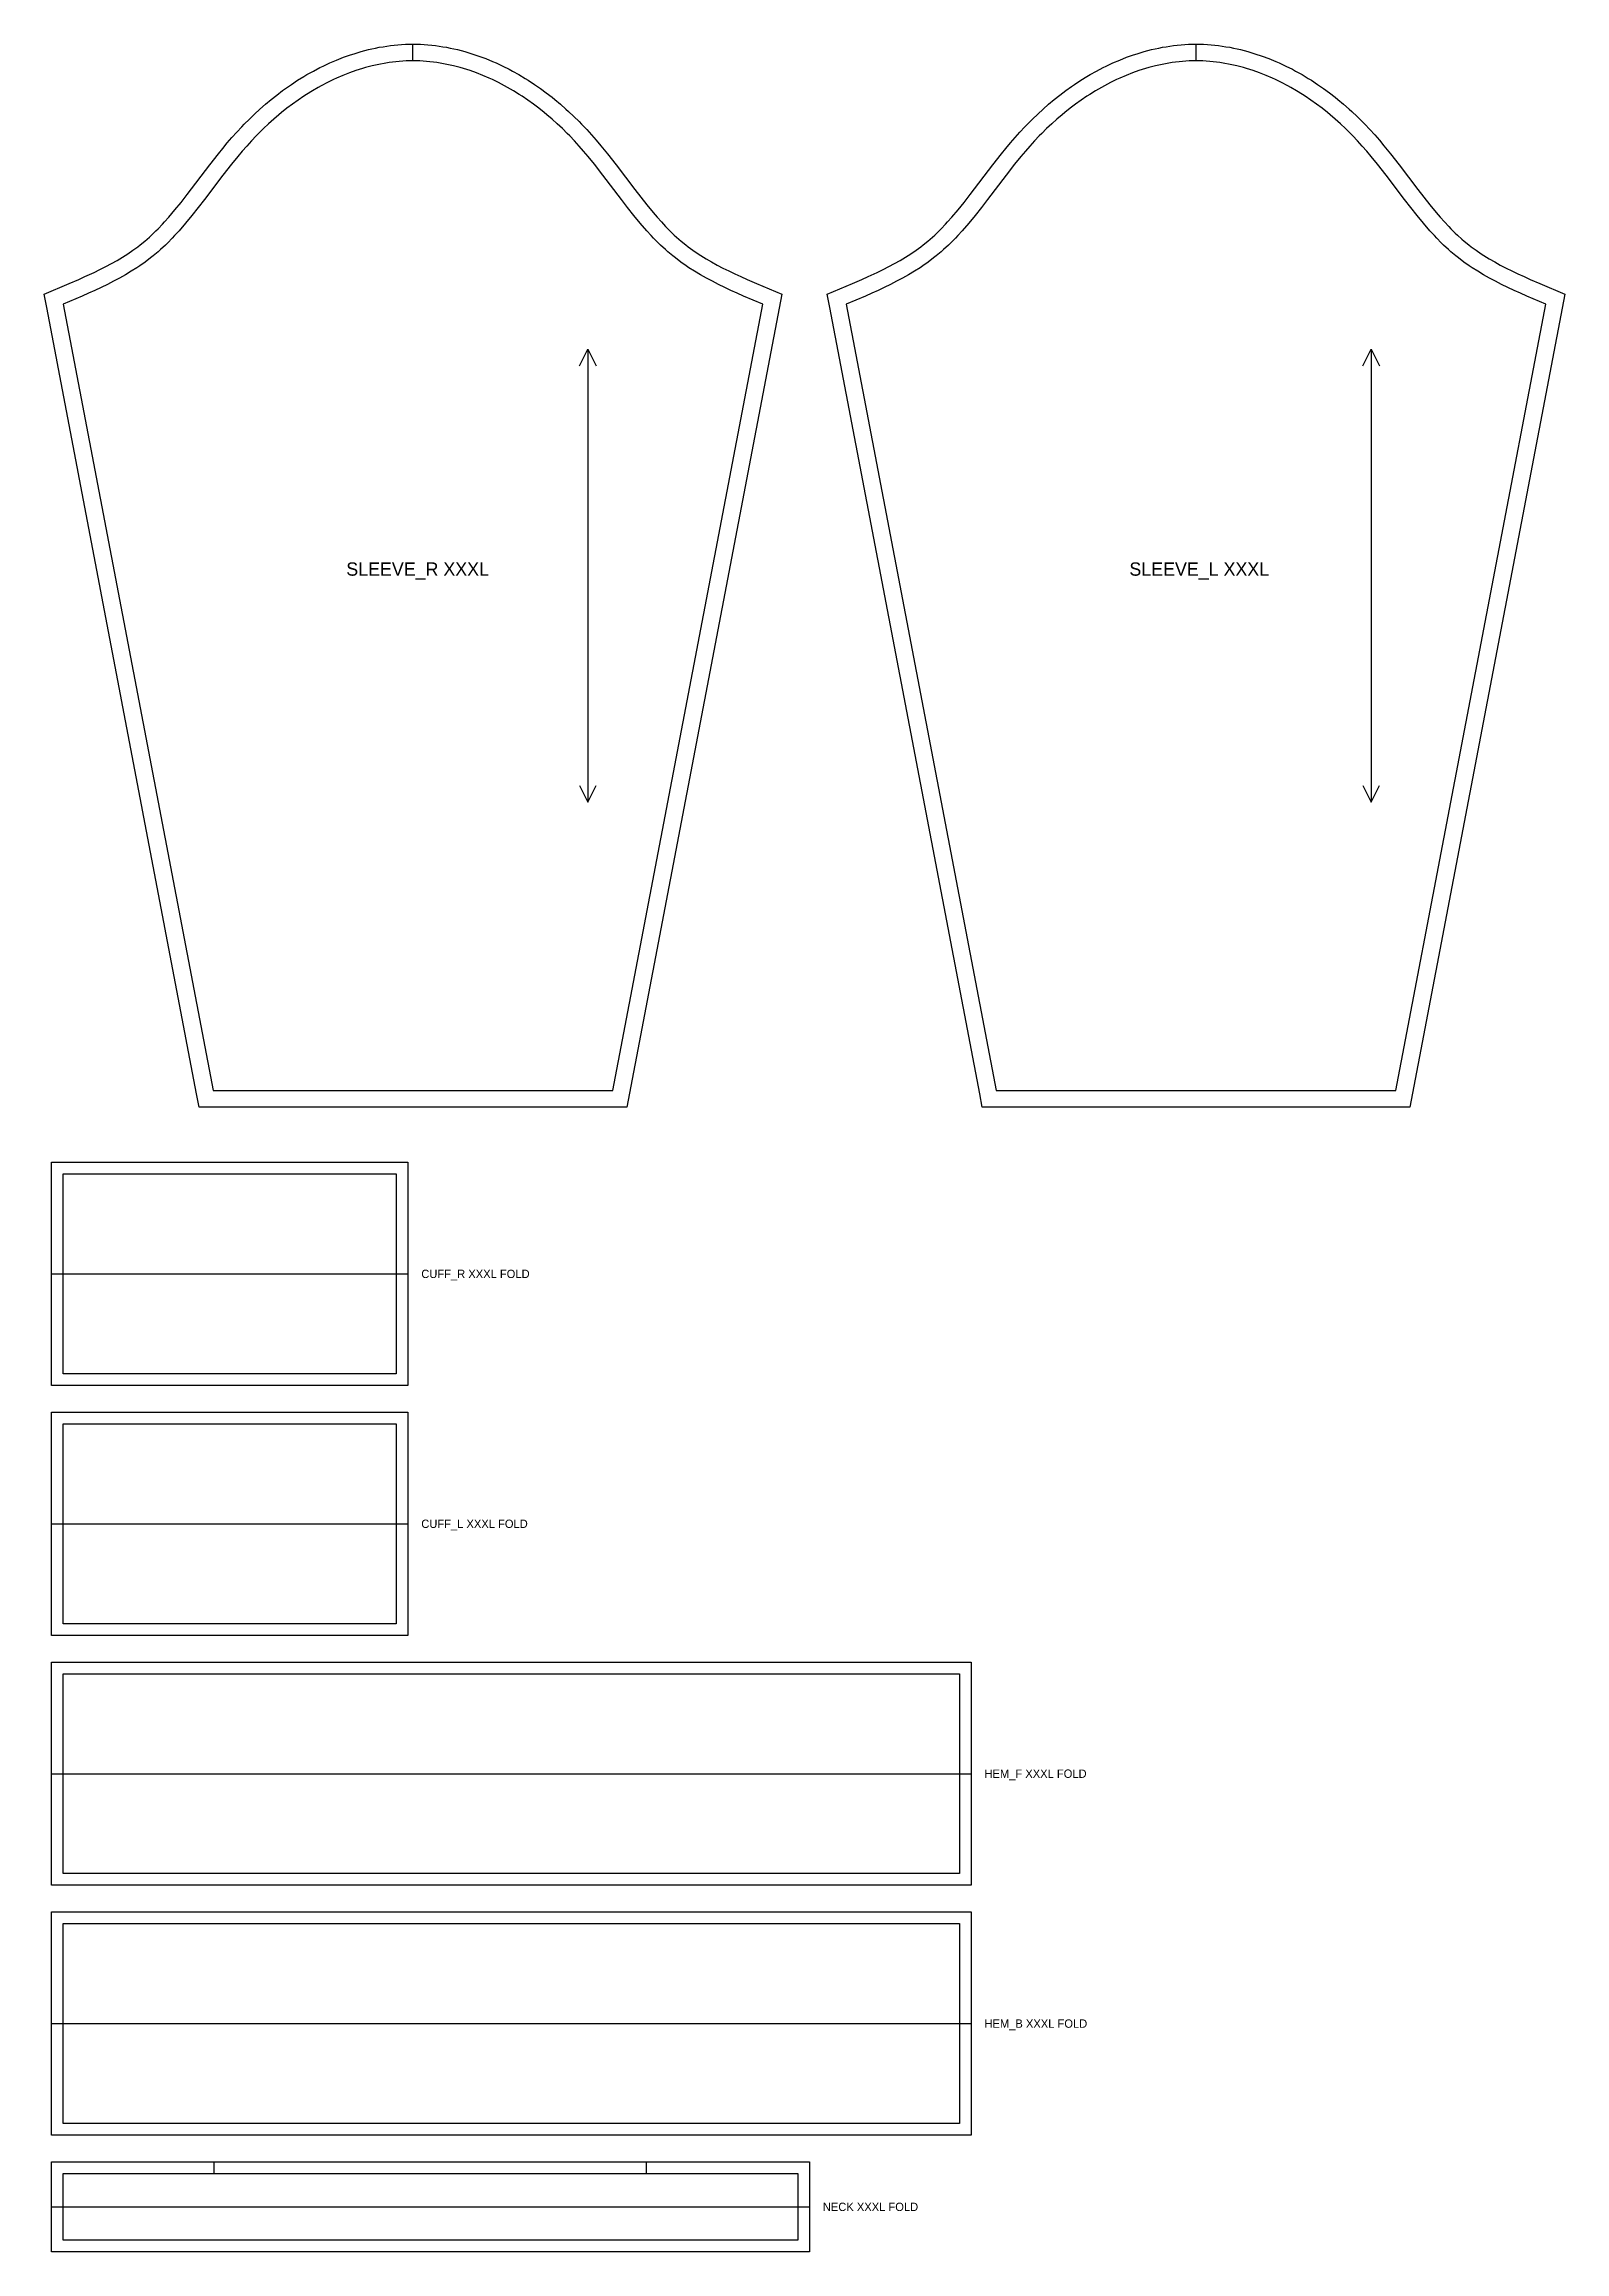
# Model space of a CAD drawing. Extents: x 24 to 1335, y 28 to 2055.
# Drawn here: x 24 to 936, y 28 to 1353 of the extents above; entities that cross this region are included whole.
import ezdxf

# ---------------------------------------------------------------- set-up
doc = ezdxf.new("R2010")
doc.units = 0
for name, color, linetype in [('CUT', 7, 'CONTINUOUS'), ('FOLD', 6, 'CONTINUOUS'), ('GRAIN', 3, 'CONTINUOUS'), ('NOTCH', 1, 'CONTINUOUS'), ('SEW', 5, 'CONTINUOUS'), ('TEXT', 2, 'CONTINUOUS')]:
    doc.layers.add(name, color=color, linetype=linetype)

msp = doc.modelspace()

# ---------------------------------------------------------------- texts
at = {"layer": 'TEXT'}
for s, height, p in [('SLEEVE_R XXXL', 8, (205, 1034.05)), ('SLEEVE_L XXXL', 8, (675, 1034.05)), ('CUFF_R XXXL FOLD', 5, (250, 612.5)), ('CUFF_L XXXL FOLD', 5, (250, 462.5)), ('HEM_F XXXL FOLD', 5, (588, 312.5)), ('HEM_B XXXL FOLD', 5, (588, 162.5)), ('NECK XXXL FOLD', 5, (491, 52.5))]:
    msp.add_text(s, height=height, dxfattribs=at).set_placement(p)

# ---------------------------------------------------------------- linework, layer by layer
at = {"layer": 'CUT'}
for points in [[(25.177, 1195.127), (23.665, 1203.059), (38.761, 1209.466), (44.417, 1211.923), (48.131, 1213.581), (53.602, 1216.117), (57.173, 1217.85), (60.674, 1219.625), (64.099, 1221.449), (67.442, 1223.327), (70.697, 1225.265), (73.857, 1227.271), (76.919, 1229.349), (79.877, 1231.507), (81.317, 1232.619), (84.087, 1234.881), (86.798, 1237.257), (88.133, 1238.486), (90.766, 1241.022), (92.066, 1242.328), (94.634, 1245.011), (95.904, 1246.387), (98.42, 1249.204), (102.144, 1253.579), (105.825, 1258.112), (109.484, 1262.779), (123.06, 1280.62), (128.217, 1287.218), (130.87, 1290.505), (133.585, 1293.774), (136.368, 1297.015), (139.25, 1300.244), (142.225, 1303.443), (143.739, 1305.019), (146.819, 1308.122), (149.968, 1311.158), (153.186, 1314.122), (156.473, 1317.01), (159.829, 1319.82), (163.255, 1322.547), (166.749, 1325.188), (170.312, 1327.738), (172.119, 1328.979), (175.785, 1331.386), (179.519, 1333.694), (181.412, 1334.808), (185.248, 1336.958), (189.152, 1338.997), (191.129, 1339.974), (195.134, 1341.84), (199.204, 1343.586), (203.334, 1345.204), (207.525, 1346.691), (209.643, 1347.384), (213.919, 1348.663), (218.245, 1349.795), (220.426, 1350.304), (222.618, 1350.774), (224.82, 1351.203), (227.032, 1351.591), (229.253, 1351.937), (231.483, 1352.24), (233.72, 1352.499), (235.965, 1352.712), (238.216, 1352.881), (240.472, 1353.002), (242.734, 1353.075), (245, 1353.1), (247.266, 1353.075), (249.528, 1353.002), (251.784, 1352.881), (254.035, 1352.712), (256.28, 1352.499), (258.517, 1352.24), (260.747, 1351.937), (262.968, 1351.591), (265.18, 1351.203), (267.382, 1350.774), (269.574, 1350.304), (271.755, 1349.795), (273.924, 1349.248), (276.081, 1348.663), (280.357, 1347.384), (284.578, 1345.964), (288.739, 1344.411), (292.839, 1342.728), (294.866, 1341.84), (298.871, 1339.974), (302.808, 1337.992), (304.752, 1336.958), (308.588, 1334.808), (312.356, 1332.553), (314.215, 1331.386), (317.881, 1328.979), (321.478, 1326.475), (325.007, 1323.879), (328.467, 1321.194), (330.171, 1319.82), (333.527, 1317.01), (336.814, 1314.122), (338.432, 1312.649), (341.615, 1309.649), (344.73, 1306.579), (346.261, 1305.019), (349.271, 1301.851), (352.211, 1298.623), (355.032, 1295.398), (357.78, 1292.142), (361.783, 1287.218), (366.94, 1280.62), (378.079, 1265.952), (381.734, 1261.21), (385.398, 1256.585), (389.092, 1252.102), (391.58, 1249.204), (394.096, 1246.387), (396.645, 1243.658), (397.934, 1242.328), (400.544, 1239.741), (401.867, 1238.486), (404.55, 1236.056), (405.913, 1234.881), (408.683, 1232.619), (410.123, 1231.507), (413.081, 1229.349), (416.143, 1227.271), (417.711, 1226.259), (420.919, 1224.288), (424.219, 1222.38), (427.604, 1220.531), (431.068, 1218.732), (434.604, 1216.979), (438.207, 1215.264), (441.869, 1213.581), (445.583, 1211.923), (451.239, 1209.466), (466.335, 1203.059), (373.273, 715), (116.727, 715), (115.177, 723.127)], [(495.177, 1195.127), (493.665, 1203.059), (508.761, 1209.466), (514.417, 1211.923), (518.131, 1213.581), (523.602, 1216.117), (527.173, 1217.85), (530.674, 1219.625), (534.099, 1221.449), (537.442, 1223.327), (540.697, 1225.265), (543.857, 1227.271), (546.919, 1229.349), (549.877, 1231.507), (551.317, 1232.619), (554.087, 1234.881), (556.798, 1237.257), (558.133, 1238.486), (560.766, 1241.022), (562.066, 1242.328), (564.634, 1245.011), (565.904, 1246.387), (568.42, 1249.204), (572.144, 1253.579), (575.825, 1258.112), (579.484, 1262.779), (593.06, 1280.62), (598.217, 1287.218), (600.87, 1290.505), (603.585, 1293.774), (606.368, 1297.015), (609.25, 1300.244), (612.225, 1303.443), (613.739, 1305.019), (616.819, 1308.122), (619.968, 1311.158), (623.186, 1314.122), (626.473, 1317.01), (629.829, 1319.82), (633.255, 1322.547), (636.749, 1325.188), (640.312, 1327.738), (642.119, 1328.979), (645.785, 1331.386), (649.519, 1333.694), (651.412, 1334.808), (655.248, 1336.958), (659.152, 1338.997), (661.129, 1339.974), (665.134, 1341.84), (669.204, 1343.586), (673.334, 1345.204), (677.525, 1346.691), (679.643, 1347.384), (683.919, 1348.663), (688.245, 1349.795), (690.426, 1350.304), (692.618, 1350.774), (694.82, 1351.203), (697.032, 1351.591), (699.253, 1351.937), (701.483, 1352.24), (703.72, 1352.499), (705.965, 1352.712), (708.216, 1352.881), (710.472, 1353.002), (712.734, 1353.075), (715, 1353.1), (717.266, 1353.075), (719.528, 1353.002), (721.784, 1352.881), (724.035, 1352.712), (726.28, 1352.499), (728.517, 1352.24), (730.747, 1351.937), (732.968, 1351.591), (735.18, 1351.203), (737.382, 1350.774), (739.574, 1350.304), (741.755, 1349.795), (743.924, 1349.248), (746.081, 1348.663), (750.357, 1347.384), (754.578, 1345.964), (758.739, 1344.411), (762.839, 1342.728), (764.866, 1341.84), (768.871, 1339.974), (772.808, 1337.992), (774.752, 1336.958), (778.588, 1334.808), (782.356, 1332.553), (784.215, 1331.386), (787.881, 1328.979), (791.478, 1326.475), (795.007, 1323.879), (798.467, 1321.194), (800.171, 1319.82), (803.527, 1317.01), (806.814, 1314.122), (808.432, 1312.649), (811.615, 1309.649), (814.73, 1306.579), (816.261, 1305.019), (819.271, 1301.851), (822.211, 1298.623), (825.032, 1295.398), (827.78, 1292.142), (831.783, 1287.218), (836.94, 1280.62), (848.079, 1265.952), (851.734, 1261.21), (855.398, 1256.585), (859.092, 1252.102), (861.58, 1249.204), (864.096, 1246.387), (866.645, 1243.658), (867.934, 1242.328), (870.544, 1239.741), (871.867, 1238.486), (874.55, 1236.056), (875.913, 1234.881), (878.683, 1232.619), (880.123, 1231.507), (883.081, 1229.349), (886.143, 1227.271), (887.711, 1226.259), (890.919, 1224.288), (894.219, 1222.38), (897.604, 1220.531), (901.068, 1218.732), (904.604, 1216.979), (908.207, 1215.264), (911.869, 1213.581), (915.583, 1211.923), (921.239, 1209.466), (936.335, 1203.059), (843.273, 715), (586.727, 715), (585.177, 723.127)], [(28, 682), (242, 682), (242, 548), (28, 548)], [(28, 532), (242, 532), (242, 398), (28, 398)], [(28, 382), (580, 382), (580, 248), (28, 248)], [(28, 232), (580, 232), (580, 98), (28, 98)], [(28, 82), (483, 82), (483, 28), (28, 28)]]:
    msp.add_lwpolyline(points, close=True, dxfattribs=at)
at = {"layer": 'FOLD'}
for points in [[(28, 615), (242, 615)], [(28, 465), (242, 465)], [(28, 315), (580, 315)], [(28, 165), (580, 165)], [(28, 55), (483, 55)]]:
    msp.add_lwpolyline(points, dxfattribs=at)
at = {"layer": 'GRAIN'}
for points in [[(345, 1160.032), (350, 1170.032), (355, 1160.032)], [(350, 1170.032), (350, 898.068)], [(815, 1160.032), (820, 1170.032), (825, 1160.032)], [(820, 1170.032), (820, 898.068)], [(345, 908.068), (350, 898.068), (355, 908.068)], [(815, 908.068), (820, 898.068), (825, 908.068)]]:
    msp.add_lwpolyline(points, dxfattribs=at)
at = {"layer": 'NOTCH'}
for points in [[(245, 1343.1), (245, 1353.1)], [(715, 1343.1), (715, 1353.1)], [(125.758, 75), (125.758, 82)], [(385.242, 75), (385.242, 82)]]:
    msp.add_lwpolyline(points, dxfattribs=at)
at = {"layer": 'SEW'}
for points in [[(35, 1197), (125, 725), (365, 725), (455, 1197), (443.459, 1201.936), (439.643, 1203.618), (435.855, 1205.333), (432.1, 1207.088), (428.385, 1208.891), (424.718, 1210.75), (421.105, 1212.674), (417.553, 1214.669), (414.068, 1216.745), (410.657, 1218.91), (408.982, 1220.027), (405.695, 1222.339), (402.5, 1224.759), (400.964, 1225.991), (397.959, 1228.535), (396.489, 1229.846), (393.608, 1232.538), (392.195, 1233.919), (389.421, 1236.743), (388.058, 1238.185), (385.376, 1241.124), (381.448, 1245.654), (377.614, 1250.307), (373.85, 1255.059), (370.131, 1259.882), (359.012, 1274.525), (353.965, 1280.983), (350.088, 1285.753), (347.446, 1288.883), (344.75, 1291.965), (341.949, 1295.04), (339.086, 1298.053), (337.631, 1299.535), (334.675, 1302.449), (331.657, 1305.293), (328.578, 1308.064), (325.438, 1310.758), (323.846, 1312.075), (320.615, 1314.647), (317.325, 1317.133), (313.976, 1319.531), (310.567, 1321.836), (308.841, 1322.953), (305.344, 1325.113), (301.79, 1327.173), (299.991, 1328.164), (296.35, 1330.066), (292.653, 1331.858), (290.783, 1332.712), (287, 1334.334), (283.169, 1335.835), (279.286, 1337.213), (275.359, 1338.461), (273.38, 1339.035), (269.395, 1340.078), (265.378, 1340.977), (261.334, 1341.725), (259.304, 1342.041), (257.269, 1342.318), (255.231, 1342.554), (253.188, 1342.748), (251.144, 1342.901), (249.097, 1343.011), (247.049, 1343.078), (245, 1343.1), (242.951, 1343.078), (240.903, 1343.011), (238.856, 1342.901), (236.812, 1342.748), (234.769, 1342.554), (232.731, 1342.318), (230.696, 1342.041), (228.666, 1341.725), (224.622, 1340.977), (220.605, 1340.078), (216.62, 1339.035), (214.641, 1338.461), (210.714, 1337.213), (206.831, 1335.835), (203, 1334.334), (199.217, 1332.712), (197.347, 1331.858), (193.65, 1330.066), (190.009, 1328.164), (188.21, 1327.173), (184.656, 1325.113), (181.159, 1322.953), (179.433, 1321.836), (176.024, 1319.531), (172.675, 1317.133), (169.385, 1314.647), (166.154, 1312.075), (164.562, 1310.758), (161.422, 1308.064), (158.343, 1305.293), (155.325, 1302.449), (152.369, 1299.535), (150.914, 1298.053), (148.051, 1295.04), (145.25, 1291.965), (142.554, 1288.883), (139.912, 1285.753), (136.035, 1280.983), (130.988, 1274.525), (119.869, 1259.882), (116.15, 1255.059), (112.386, 1250.307), (108.552, 1245.654), (104.624, 1241.124), (101.942, 1238.185), (100.579, 1236.743), (97.805, 1233.919), (96.392, 1232.538), (93.511, 1229.846), (92.041, 1228.535), (89.036, 1225.991), (87.5, 1224.759), (84.305, 1222.339), (81.018, 1220.027), (79.343, 1218.91), (75.932, 1216.745), (72.447, 1214.669), (68.895, 1212.674), (65.282, 1210.75), (61.615, 1208.891), (57.9, 1207.088), (54.145, 1205.333), (50.357, 1203.618), (46.541, 1201.936)], [(505, 1197), (595, 725), (835, 725), (925, 1197), (913.459, 1201.936), (909.643, 1203.618), (905.855, 1205.333), (902.1, 1207.088), (898.385, 1208.891), (894.718, 1210.75), (891.105, 1212.674), (887.553, 1214.669), (884.068, 1216.745), (880.657, 1218.91), (878.982, 1220.027), (875.695, 1222.339), (872.5, 1224.759), (870.964, 1225.991), (867.959, 1228.535), (866.489, 1229.846), (863.608, 1232.538), (862.195, 1233.919), (859.421, 1236.743), (858.058, 1238.185), (855.376, 1241.124), (851.448, 1245.654), (847.614, 1250.307), (843.85, 1255.059), (840.131, 1259.882), (829.012, 1274.525), (823.965, 1280.983), (820.088, 1285.753), (817.446, 1288.883), (814.75, 1291.965), (811.949, 1295.04), (809.086, 1298.053), (807.631, 1299.535), (804.675, 1302.449), (801.657, 1305.293), (798.578, 1308.064), (795.438, 1310.758), (793.846, 1312.075), (790.615, 1314.647), (787.325, 1317.133), (783.976, 1319.531), (780.567, 1321.836), (778.841, 1322.953), (775.344, 1325.113), (771.79, 1327.173), (769.991, 1328.164), (766.35, 1330.066), (762.653, 1331.858), (760.783, 1332.712), (757, 1334.334), (753.169, 1335.835), (749.286, 1337.213), (745.359, 1338.461), (743.38, 1339.035), (739.395, 1340.078), (735.378, 1340.977), (731.334, 1341.725), (729.304, 1342.041), (727.269, 1342.318), (725.231, 1342.554), (723.188, 1342.748), (721.144, 1342.901), (719.097, 1343.011), (717.049, 1343.078), (715, 1343.1), (712.951, 1343.078), (710.903, 1343.011), (708.856, 1342.901), (706.812, 1342.748), (704.769, 1342.554), (702.731, 1342.318), (700.696, 1342.041), (698.666, 1341.725), (694.622, 1340.977), (690.605, 1340.078), (686.62, 1339.035), (684.641, 1338.461), (680.714, 1337.213), (676.831, 1335.835), (673, 1334.334), (669.217, 1332.712), (667.347, 1331.858), (663.65, 1330.066), (660.009, 1328.164), (658.21, 1327.173), (654.656, 1325.113), (651.159, 1322.953), (649.433, 1321.836), (646.024, 1319.531), (642.675, 1317.133), (639.385, 1314.647), (636.154, 1312.075), (634.562, 1310.758), (631.422, 1308.064), (628.343, 1305.293), (625.325, 1302.449), (622.369, 1299.535), (620.914, 1298.053), (618.051, 1295.04), (615.25, 1291.965), (612.554, 1288.883), (609.912, 1285.753), (606.035, 1280.983), (600.988, 1274.525), (589.869, 1259.882), (586.15, 1255.059), (582.386, 1250.307), (578.552, 1245.654), (574.624, 1241.124), (571.942, 1238.185), (570.579, 1236.743), (567.805, 1233.919), (566.392, 1232.538), (563.511, 1229.846), (562.041, 1228.535), (559.036, 1225.991), (557.5, 1224.759), (554.305, 1222.339), (551.018, 1220.027), (549.343, 1218.91), (545.932, 1216.745), (542.447, 1214.669), (538.895, 1212.674), (535.282, 1210.75), (531.615, 1208.891), (527.9, 1207.088), (524.145, 1205.333), (520.357, 1203.618), (516.541, 1201.936)], [(35, 675), (235, 675), (235, 555), (35, 555)], [(35, 525), (235, 525), (235, 405), (35, 405)], [(35, 375), (573, 375), (573, 255), (35, 255)], [(35, 225), (573, 225), (573, 105), (35, 105)], [(35, 75), (476, 75), (476, 35), (35, 35)]]:
    msp.add_lwpolyline(points, close=True, dxfattribs=at)

msp.set_redraw_order([(e.dxf.handle, doc.entitydb.next_handle()) for e in msp.query("TEXT MTEXT ATTDEF DIMENSION ARC_DIMENSION")])  # texts and dimensions are drawn at this point

doc.saveas('drawing.dxf')
